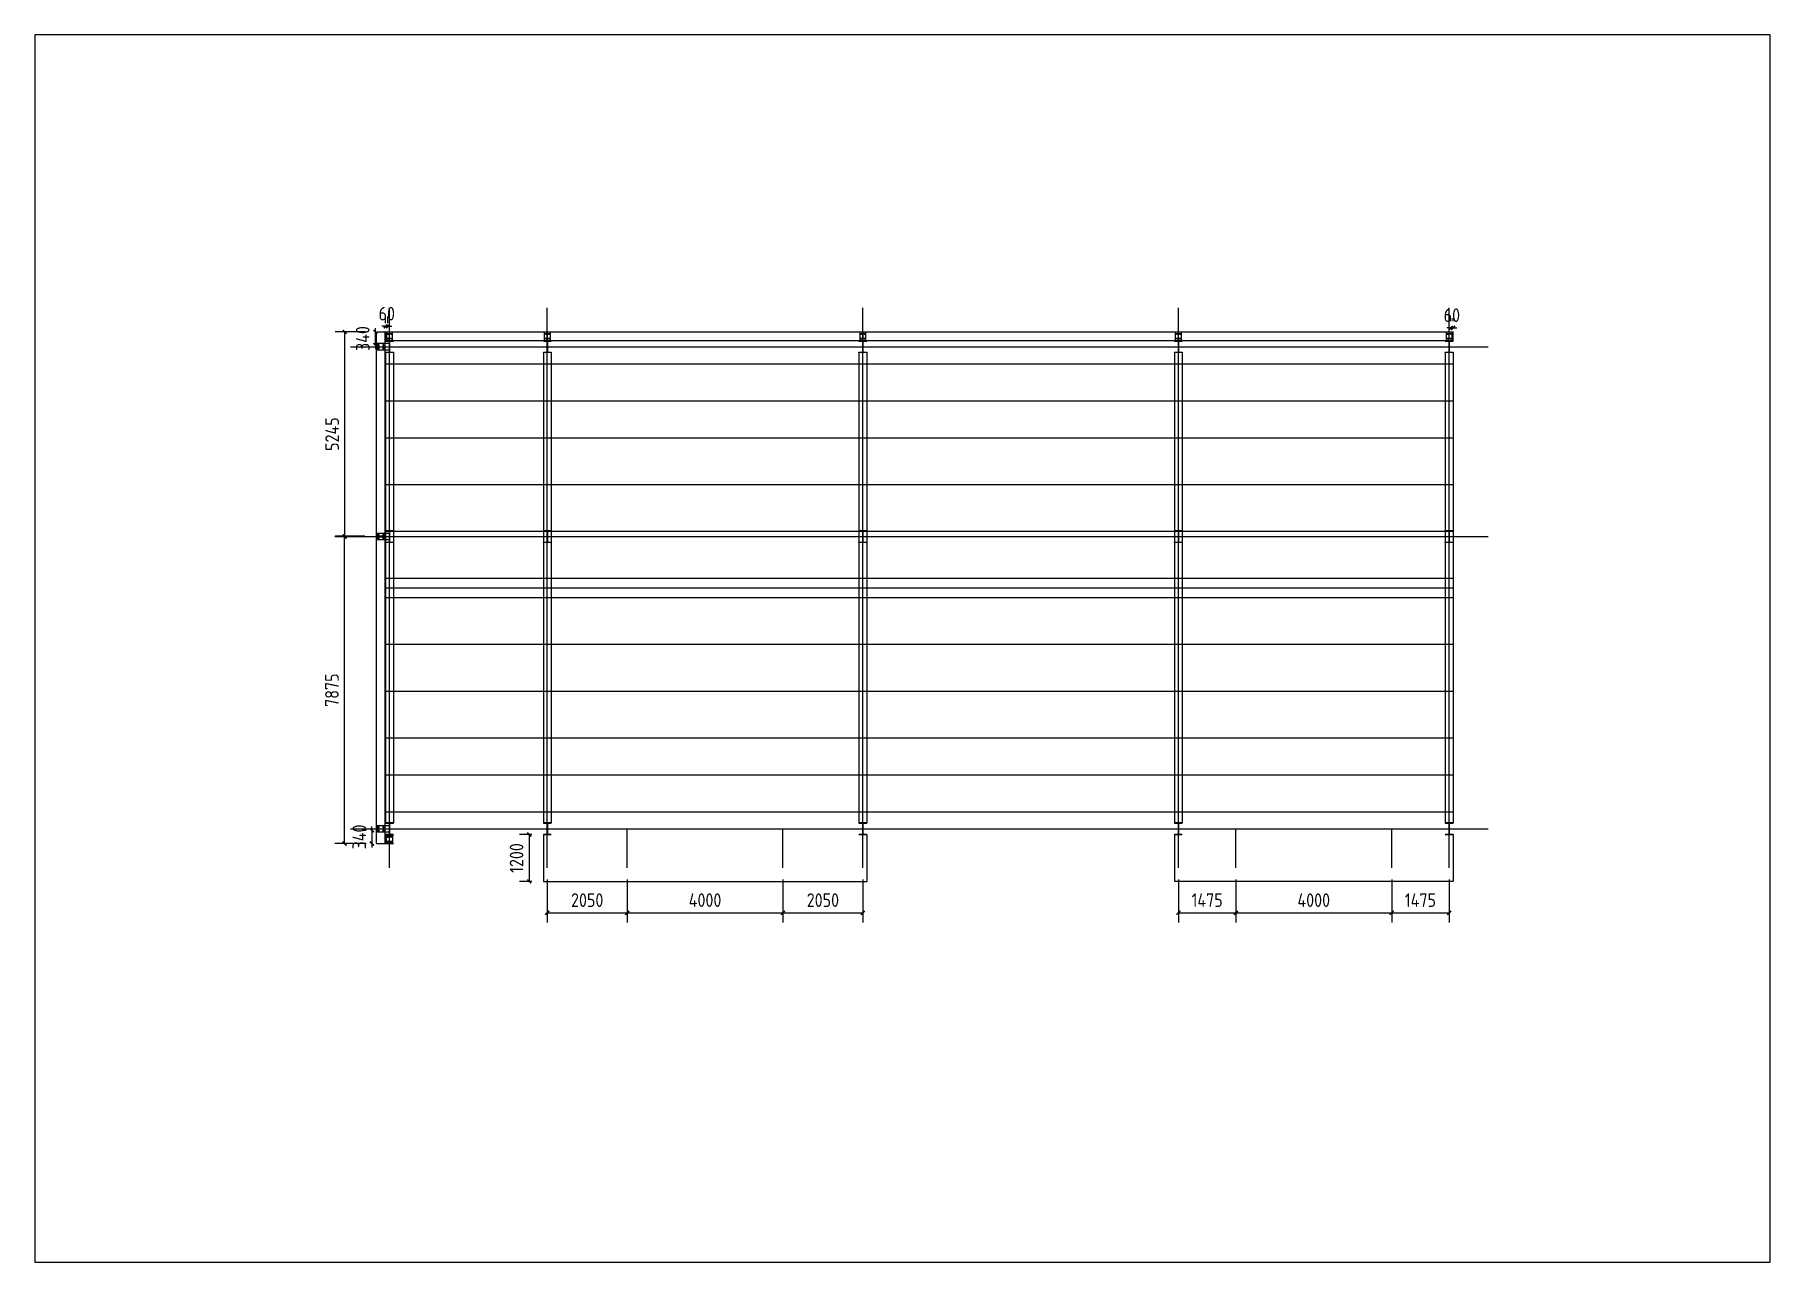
# Model space of a CAD drawing. Extents: x 533809 to 747315, y -17138 to 180511.
# Drawn here: x 595839 to 640389, y 108862 to 140362 of the extents above; entities that cross this region are included whole.
import ezdxf

# ---------------------------------------------------------------- set-up
doc = ezdxf.new("R2010")
doc.units = 0
doc.header["$LTSCALE"] = 1000
doc.header["$MEASUREMENT"] = 0
doc.layers.add('DOTE', color=1, linetype='Continuous')
doc.styles.get("Standard").update_dxf_attribs({"font": 'gbenor.shx', "bigfont": 'gbcbig.shx'})
doc.dimstyles.get("Standard").update_dxf_attribs({"dimscale": 100, "dimtxt": 3.5, "dimasz": 1, "dimexe": 2.5, "dimexo": 3, "dimgap": 1.5, "dimtad": 1, "dimdec": 0, "dimzin": 0, "dimdsep": 46, "dimtxsty": 'Standard', "dimblk": 'ARCHTICK', "dimcen": 0.09, "dimadec": 0, "dimazin": 0, "dimtfac": 1, "dimtdec": 0, "dimtix": 1, "dimtmove": 2, "dimatfit": 3, "dimfxl": 1, "dimtolj": 1, "dimtzin": 0, "dimarcsym": 0})

msp = doc.modelspace()

# ---------------------------------------------------------------- blocks, each defined once
blk = doc.blocks.new('_ArchTick')
at = {"color": 0, "linetype": 'ByBlock', "const_width": 0.4}
blk.add_lwpolyline([(-0.5, -0.5), (0.5, 0.5)], dxfattribs=at)
blk = doc.blocks.new('*D196')
at = {"color": 0, "lineweight": -2}
for p, q in [((608996, 118686), (608996, 117580)), ((611046, 118686), (611046, 117580)), ((608996, 117830), (611046, 117830))]:
    blk.add_line(p, q, dxfattribs=at)
at = {"layer": 'Defpoints', "color": 0}
for p in [(608996, 118986), (611046, 118986), (611046, 117830)]:
    blk.add_point(p, dxfattribs=at)
at = {"color": 0, "lineweight": -2, "xscale": 100, "yscale": 100, "zscale": 100, "rotation": 180}
blk.add_blockref('_ArchTick', (608996, 117830), dxfattribs=at)
at = {"color": 0, "lineweight": -2, "xscale": 100, "yscale": 100, "zscale": 100}
blk.add_blockref('_ArchTick', (611046, 117830), dxfattribs=at)
at = {"color": 0, "insert": (610021, 118155), "char_height": 350, "attachment_point": 5}
blk.add_mtext('\\A1;2050', dxfattribs=at)
blk = doc.blocks.new('*D197')
at = {"color": 0, "lineweight": -2}
for p, q in [((611046, 118686), (611046, 117580)), ((615046, 118686), (615046, 117580)), ((611046, 117830), (615046, 117830))]:
    blk.add_line(p, q, dxfattribs=at)
at = {"layer": 'Defpoints', "color": 0}
for p in [(611046, 118986), (615046, 118986), (615046, 117830)]:
    blk.add_point(p, dxfattribs=at)
at = {"color": 0, "lineweight": -2, "xscale": 100, "yscale": 100, "zscale": 100, "rotation": 180}
blk.add_blockref('_ArchTick', (611046, 117830), dxfattribs=at)
at = {"color": 0, "lineweight": -2, "xscale": 100, "yscale": 100, "zscale": 100}
blk.add_blockref('_ArchTick', (615046, 117830), dxfattribs=at)
at = {"color": 0, "insert": (613046, 118155), "char_height": 350, "attachment_point": 5}
blk.add_mtext('\\A1;4000', dxfattribs=at)
blk = doc.blocks.new('*D198')
at = {"color": 0, "lineweight": -2}
for p, q in [((615046, 118686), (615046, 117580)), ((617096, 118686), (617096, 117580)), ((615046, 117830), (617096, 117830))]:
    blk.add_line(p, q, dxfattribs=at)
at = {"layer": 'Defpoints', "color": 0}
for p in [(615046, 118986), (617096, 118986), (617096, 117830)]:
    blk.add_point(p, dxfattribs=at)
at = {"color": 0, "lineweight": -2, "xscale": 100, "yscale": 100, "zscale": 100, "rotation": 180}
blk.add_blockref('_ArchTick', (615046, 117830), dxfattribs=at)
at = {"color": 0, "lineweight": -2, "xscale": 100, "yscale": 100, "zscale": 100}
blk.add_blockref('_ArchTick', (617096, 117830), dxfattribs=at)
at = {"color": 0, "insert": (616071, 118155), "char_height": 350, "attachment_point": 5}
blk.add_mtext('\\A1;2050', dxfattribs=at)
blk = doc.blocks.new('*D199')
at = {"color": 0, "lineweight": -2}
for p, q in [((625196, 118686), (625196, 117580)), ((626671, 118686), (626671, 117580)), ((625196, 117830), (626671, 117830))]:
    blk.add_line(p, q, dxfattribs=at)
at = {"layer": 'Defpoints', "color": 0}
for p in [(625196, 118986), (626671, 118986), (626671, 117830)]:
    blk.add_point(p, dxfattribs=at)
at = {"color": 0, "lineweight": -2, "xscale": 100, "yscale": 100, "zscale": 100, "rotation": 180}
blk.add_blockref('_ArchTick', (625196, 117830), dxfattribs=at)
at = {"color": 0, "lineweight": -2, "xscale": 100, "yscale": 100, "zscale": 100}
blk.add_blockref('_ArchTick', (626671, 117830), dxfattribs=at)
at = {"color": 0, "insert": (625934, 118155), "char_height": 350, "attachment_point": 5}
blk.add_mtext('\\A1;1475', dxfattribs=at)
blk = doc.blocks.new('*D201')
at = {"color": 0, "lineweight": -2}
for p, q in [((630671, 118686), (630671, 117580)), ((632146, 118686), (632146, 117580)), ((630671, 117830), (632146, 117830))]:
    blk.add_line(p, q, dxfattribs=at)
at = {"layer": 'Defpoints', "color": 0}
for p in [(630671, 118986), (632146, 118986), (632146, 117830)]:
    blk.add_point(p, dxfattribs=at)
at = {"color": 0, "lineweight": -2, "xscale": 100, "yscale": 100, "zscale": 100, "rotation": 180}
blk.add_blockref('_ArchTick', (630671, 117830), dxfattribs=at)
at = {"color": 0, "lineweight": -2, "xscale": 100, "yscale": 100, "zscale": 100}
blk.add_blockref('_ArchTick', (632146, 117830), dxfattribs=at)
at = {"color": 0, "insert": (631409, 118155), "char_height": 350, "attachment_point": 5}
blk.add_mtext('\\A1;1475', dxfattribs=at)
blk = doc.blocks.new('*D202')
at = {"color": 0, "lineweight": -2}
for p, q in [((608596, 119836), (608282, 119836)), ((608532, 119836), (608532, 118636)), ((608596, 118636), (608282, 118636))]:
    blk.add_line(p, q, dxfattribs=at)
at = {"layer": 'Defpoints', "color": 0}
for p in [(608896, 119836), (608532, 118636), (608896, 118636)]:
    blk.add_point(p, dxfattribs=at)
at = {"color": 0, "lineweight": -2, "xscale": 100, "yscale": 100, "zscale": 100}
for p, rotation in [((608532, 119836), 90), ((608532, 118636), 270)]:
    blk.add_blockref('_ArchTick', p, dxfattribs=dict(at, rotation=rotation))
at = {"color": 0, "insert": (608207, 119236), "char_height": 350, "attachment_point": 5, "rotation": 90}
blk.add_mtext('\\A1;1200', dxfattribs=at)
blk = doc.blocks.new('*D1876')
at = {"color": 0, "lineweight": -2}
for p, q in [((632186, 132840), (632086, 132840)), ((632186, 133008), (632186, 133090)), ((632186, 132840), (632246, 132840)), ((632246, 133008), (632246, 133090)), ((632246, 132840), (632346, 132840))]:
    blk.add_line(p, q, dxfattribs=at)
at = {"layer": 'Defpoints', "color": 0}
for p in [(632246, 132840), (632186, 132708), (632246, 132708)]:
    blk.add_point(p, dxfattribs=at)
at = {"color": 0, "lineweight": -2, "xscale": 100, "yscale": 100, "zscale": 100}
blk.add_blockref('_ArchTick', (632186, 132840), dxfattribs=at)
at = {"color": 0, "lineweight": -2, "xscale": 100, "yscale": 100, "zscale": 100, "rotation": 180}
blk.add_blockref('_ArchTick', (632246, 132840), dxfattribs=at)
at = {"color": 0, "insert": (632216, 133165), "char_height": 350, "attachment_point": 5}
blk.add_mtext('\\A1;60', dxfattribs=at)
blk = doc.blocks.new('*D1927')
at = {"color": 0, "lineweight": -2}
for p, q in [((604316, 127481), (603544, 127481)), ((603794, 119606), (603794, 127481)), ((604316, 119606), (603544, 119606))]:
    blk.add_line(p, q, dxfattribs=at)
at = {"layer": 'Defpoints', "color": 0}
for p in [(603794, 127481), (604616, 127481), (604616, 119606)]:
    blk.add_point(p, dxfattribs=at)
at = {"color": 0, "lineweight": -2, "xscale": 100, "yscale": 100, "zscale": 100}
for p, rotation in [((603794, 127481), 90), ((603794, 119606), 270)]:
    blk.add_blockref('_ArchTick', p, dxfattribs=dict(at, rotation=rotation))
at = {"color": 0, "insert": (603469, 123543), "char_height": 350, "attachment_point": 5, "rotation": 90}
blk.add_mtext('\\A1;7875', dxfattribs=at)
blk = doc.blocks.new('*D1928')
at = {"color": 0, "lineweight": -2}
for p, q in [((604316, 132736), (603548, 132736)), ((603798, 127491), (603798, 132736)), ((604316, 127491), (603548, 127491))]:
    blk.add_line(p, q, dxfattribs=at)
at = {"layer": 'Defpoints', "color": 0}
for p in [(603798, 132736), (604616, 132736), (604616, 127491)]:
    blk.add_point(p, dxfattribs=at)
at = {"color": 0, "lineweight": -2, "xscale": 100, "yscale": 100, "zscale": 100}
for p, rotation in [((603798, 132736), 90), ((603798, 127491), 270)]:
    blk.add_blockref('_ArchTick', p, dxfattribs=dict(at, rotation=rotation))
at = {"color": 0, "insert": (603473, 130113), "char_height": 350, "attachment_point": 5, "rotation": 90}
blk.add_mtext('\\A1;5245', dxfattribs=at)
blk = doc.blocks.new('*D1929')
at = {"color": 0, "lineweight": -2}
for p, q in [((604344, 119946), (604246, 119946)), ((604496, 119946), (604496, 120046)), ((604496, 119946), (604496, 119606)), ((604344, 119606), (604246, 119606)), ((604496, 119606), (604496, 119506))]:
    blk.add_line(p, q, dxfattribs=at)
at = {"layer": 'Defpoints', "color": 0}
for p in [(604644, 119946), (604496, 119606), (604644, 119606)]:
    blk.add_point(p, dxfattribs=at)
at = {"color": 0, "lineweight": -2, "xscale": 100, "yscale": 100, "zscale": 100}
for p, rotation in [((604496, 119946), 270), ((604496, 119606), 90)]:
    blk.add_blockref('_ArchTick', p, dxfattribs=dict(at, rotation=rotation))
at = {"color": 0, "insert": (604171, 119776), "char_height": 350, "attachment_point": 5, "rotation": 90}
blk.add_mtext('\\A1;340', dxfattribs=at)
blk = doc.blocks.new('*D1951')
at = {"color": 0, "lineweight": -2}
for p, q in [((604584, 132736), (604584, 132836)), ((604344, 132736), (604334, 132736)), ((604344, 132396), (604334, 132396)), ((604584, 132396), (604584, 132736)), ((604584, 132396), (604584, 132296))]:
    blk.add_line(p, q, dxfattribs=at)
at = {"layer": 'Defpoints', "color": 0}
for p in [(604584, 132736), (604644, 132736), (604644, 132396)]:
    blk.add_point(p, dxfattribs=at)
at = {"color": 0, "lineweight": -2, "xscale": 100, "yscale": 100, "zscale": 100}
for p, rotation in [((604584, 132736), 270), ((604584, 132396), 90)]:
    blk.add_blockref('_ArchTick', p, dxfattribs=dict(at, rotation=rotation))
at = {"color": 0, "insert": (604259, 132566), "char_height": 350, "attachment_point": 5, "rotation": 90}
blk.add_mtext('\\A1;340', dxfattribs=at)
blk = doc.blocks.new('*D2421')
at = {"color": 0, "lineweight": -2}
for p, q in [((604846, 132880), (604746, 132880)), ((604846, 132964), (604846, 133130)), ((604906, 132880), (604846, 132880)), ((604906, 132964), (604906, 133130)), ((604906, 132880), (605006, 132880))]:
    blk.add_line(p, q, dxfattribs=at)
at = {"layer": 'Defpoints', "color": 0}
for p in [(604846, 132880), (604846, 132664), (604906, 132664)]:
    blk.add_point(p, dxfattribs=at)
at = {"color": 0, "lineweight": -2, "xscale": 100, "yscale": 100, "zscale": 100}
blk.add_blockref('_ArchTick', (604846, 132880), dxfattribs=at)
at = {"color": 0, "lineweight": -2, "xscale": 100, "yscale": 100, "zscale": 100, "rotation": 180}
blk.add_blockref('_ArchTick', (604906, 132880), dxfattribs=at)
at = {"color": 0, "insert": (604876, 133205), "char_height": 350, "attachment_point": 5}
blk.add_mtext('\\A1;60', dxfattribs=at)
blk = doc.blocks.new('*D2945')
at = {"color": 0, "lineweight": -2}
for p, q in [((626671, 118686), (626671, 117580)), ((630671, 118686), (630671, 117580)), ((626671, 117830), (630671, 117830))]:
    blk.add_line(p, q, dxfattribs=at)
at = {"layer": 'Defpoints', "color": 0}
for p in [(626671, 118986), (630671, 118986), (630671, 117830)]:
    blk.add_point(p, dxfattribs=at)
at = {"color": 0, "lineweight": -2, "xscale": 100, "yscale": 100, "zscale": 100, "rotation": 180}
blk.add_blockref('_ArchTick', (626671, 117830), dxfattribs=at)
at = {"color": 0, "lineweight": -2, "xscale": 100, "yscale": 100, "zscale": 100}
blk.add_blockref('_ArchTick', (630671, 117830), dxfattribs=at)
at = {"color": 0, "insert": (628671, 118155), "char_height": 350, "attachment_point": 5}
blk.add_mtext('\\A1;4000', dxfattribs=at)

# ---------------------------------------------------------------- dimensions: what is measured, and where the dimension line sits
at = {"color": 6}
dim = msp.add_linear_dim(base=(604846.4, 132880), p1=(604906.4, 132663.6), p2=(604846.4, 132663.6), dimstyle='Standard', dxfattribs=at)
dim.commit()
dim.dimension.update_dxf_attribs({"geometry": '*D2421', "text_midpoint": (604876.4, 133205)})
for base, p1, p2, picture, middle in [((632246.4, 132840.4), (632186.4, 132707.6), (632246.4, 132707.6), '*D1876', (632216.4, 133165.4)), ((611046.4, 117830.1), (608996.4, 118985.6), (611046.4, 118985.6), '*D196', (610021.4, 118155.1)), ((615046.4, 117830.1), (611046.4, 118985.6), (615046.4, 118985.6), '*D197', (613046.4, 118155.1)), ((617096.4, 117830.1), (615046.4, 118985.6), (617096.4, 118985.6), '*D198', (616071.4, 118155.1)), ((626671.4, 117830.1), (625196.4, 118985.6), (626671.4, 118985.6), '*D199', (625933.9, 118155.1)), ((630671.4, 117830.1), (626671.4, 118985.6), (630671.4, 118985.6), '*D2945', (628671.4, 118155.1)), ((632146.4, 117830.1), (630671.4, 118985.6), (632146.4, 118985.6), '*D201', (631408.9, 118155.1))]:
    dim = msp.add_linear_dim(base=base, p1=p1, p2=p2, dimstyle='Standard')
    dim.commit()
    dim.dimension.update_dxf_attribs({"geometry": picture, "text_midpoint": middle})
for p1, p2, distance, picture, middle in [((604616.4, 127490.6), (604616.4, 132735.6), 818.8, '*D1928', (603472.6, 130113.1)), ((604616.4, 119605.6), (604616.4, 127480.6), 822.1, '*D1927', (603469.3, 123543.1))]:
    dim = msp.add_aligned_dim(p1=p1, p2=p2, distance=distance, dimstyle='Standard', dxfattribs=at)
    dim.commit()
    dim.dimension.update_dxf_attribs({"geometry": picture, "text_midpoint": middle})
for base, p1, p2, picture, middle in [((604583.5, 132735.6), (604644.4, 132395.6), (604644.4, 132735.6), '*D1951', (604258.5, 132565.6)), ((604495.6, 119605.6), (604644.4, 119945.6), (604644.4, 119605.6), '*D1929', (604170.6, 119775.6))]:
    dim = msp.add_linear_dim(base=base, p1=p1, p2=p2, angle=90, dimstyle='Standard', dxfattribs=at)
    dim.commit()
    dim.dimension.update_dxf_attribs({"geometry": picture, "text_midpoint": middle})
dim = msp.add_aligned_dim(p1=(608896.4, 119835.6), p2=(608896.4, 118635.6), distance=-364.2, dimstyle='Standard')
dim.commit()
dim.dimension.update_dxf_attribs({"geometry": '*D202', "text_midpoint": (608207.2, 119235.6)})

# ---------------------------------------------------------------- linework, layer by layer
at = {"color": 6}
for p, q in [((604616.4, 127490.6), (604616.4, 132735.6)), ((604616.4, 132735.6), (604836.4, 132735.6)), ((604836.4, 127490.6), (604836.4, 132735.6)), ((604846.4, 132515.6), (604846.4, 132735.6)), ((604846.4, 132735.6), (608991.4, 132735.6)), ((604846.4, 132515.6), (608991.4, 132515.6)), ((608991.4, 132735.6), (608991.4, 132515.6)), ((609001.4, 132515.6), (609001.4, 132735.6)), ((609001.4, 132735.6), (617091.4, 132735.6)), ((609001.4, 132515.6), (617091.4, 132515.6)), ((617091.4, 132735.6), (617091.4, 132515.6)), ((617101.4, 132515.6), (617101.4, 132735.6)), ((617101.4, 132735.6), (625191.4, 132735.6)), ((617101.4, 132515.6), (625191.4, 132515.6)), ((625191.4, 132735.6), (625191.4, 132515.6)), ((625201.4, 132515.6), (625201.4, 132735.6)), ((625201.4, 132735.6), (632246.4, 132735.6)), ((625201.4, 132515.6), (632246.4, 132515.6)), ((632246.4, 132515.6), (632246.4, 132735.6)), ((604836.4, 127490.6), (604616.4, 127490.6)), ((604616.4, 119605.6), (604616.4, 127480.6)), ((604616.4, 127480.6), (604836.4, 127480.6)), ((604836.4, 119605.6), (604836.4, 127480.6)), ((604616.4, 119605.6), (604836.4, 119605.6))]:
    msp.add_line(p, q, dxfattribs=at)
at = {"color": 2}
for p, q in [((604943.4, 132435.6), (604626.4, 132435.6)), ((604626.4, 132435.6), (604626.4, 132275.6)), ((604866.4, 132725.6), (604866.4, 132505.6)), ((605026.4, 132725.6), (604866.4, 132725.6)), ((605026.4, 132505.6), (605026.4, 132725.6)), ((608916.4, 132725.6), (608916.4, 132505.6)), ((609076.4, 132725.6), (608916.4, 132725.6)), ((609076.4, 132505.6), (609076.4, 132725.6)), ((617016.4, 132725.6), (617016.4, 132505.6)), ((617176.4, 132725.6), (617016.4, 132725.6)), ((617176.4, 132505.6), (617176.4, 132725.6)), ((625116.4, 132725.6), (625116.4, 132505.6)), ((625276.4, 132725.6), (625116.4, 132725.6)), ((625276.4, 132505.6), (625276.4, 132725.6)), ((632066.4, 132725.6), (632066.4, 132505.6)), ((632226.4, 132725.6), (632066.4, 132725.6)), ((632226.4, 132505.6), (632226.4, 132725.6)), ((604626.4, 132275.6), (604943.4, 132275.6)), ((604943.4, 127565.6), (604626.4, 127565.6)), ((604626.4, 127565.6), (604626.4, 127405.6)), ((604626.4, 127405.6), (604943.4, 127405.6)), ((604943.4, 120065.6), (604626.4, 120065.6)), ((604626.4, 120065.6), (604626.4, 119905.6)), ((604626.4, 119905.6), (604943.4, 119905.6)), ((604866.4, 119615.6), (604866.4, 119835.6)), ((605026.4, 119615.6), (604866.4, 119615.6)), ((605026.4, 119835.6), (605026.4, 119615.6))]:
    msp.add_line(p, q, dxfattribs=at)
for p, q in [((604644.4, 132395.6), (604688.4, 132395.6)), ((604644.4, 132315.6), (604688.4, 132315.6)), ((604666.4, 132417.6), (604666.4, 132373.6)), ((604666.4, 132337.6), (604666.4, 132293.6)), ((604764.4, 132395.6), (604808.4, 132395.6)), ((604764.4, 132315.6), (604808.4, 132315.6)), ((604786.4, 132417.6), (604786.4, 132373.6)), ((604786.4, 132337.6), (604786.4, 132293.6)), ((604946.4, 132505.6), (604846.4, 132505.6)), ((604846.4, 132505.6), (604846.4, 132497.6)), ((604846.4, 132497.6), (605046.4, 132497.6)), ((604866.4, 132505.6), (605026.4, 132505.6)), ((604928.4, 132685.6), (604884.4, 132685.6)), ((604928.4, 132565.6), (604884.4, 132565.6)), ((604906.4, 132707.6), (604906.4, 132663.6)), ((604906.4, 132587.6), (604906.4, 132543.6)), ((604943.4, 132497.6), (604943.4, 132213.6)), ((604943.4, 132275.6), (604943.4, 132435.6)), ((605046.4, 132505.6), (604946.4, 132505.6)), ((604949.4, 132497.6), (604949.4, 132213.6)), ((605008.4, 132685.6), (604964.4, 132685.6)), ((605008.4, 132565.6), (604964.4, 132565.6)), ((604986.4, 132707.6), (604986.4, 132663.6)), ((604986.4, 132587.6), (604986.4, 132543.6)), ((605046.4, 132497.6), (605046.4, 132505.6)), ((608996.4, 132505.6), (608896.4, 132505.6)), ((608896.4, 132505.6), (608896.4, 132497.6)), ((608896.4, 132497.6), (609096.4, 132497.6)), ((608916.4, 132505.6), (609076.4, 132505.6)), ((608978.4, 132685.6), (608934.4, 132685.6)), ((608978.4, 132565.6), (608934.4, 132565.6)), ((608956.4, 132707.6), (608956.4, 132663.6)), ((608956.4, 132587.6), (608956.4, 132543.6)), ((608993.4, 132497.6), (608993.4, 132213.6)), ((609096.4, 132505.6), (608996.4, 132505.6)), ((608999.4, 132497.6), (608999.4, 132213.6)), ((609058.4, 132685.6), (609014.4, 132685.6)), ((609058.4, 132565.6), (609014.4, 132565.6)), ((609036.4, 132707.6), (609036.4, 132663.6)), ((609036.4, 132587.6), (609036.4, 132543.6)), ((609096.4, 132497.6), (609096.4, 132505.6)), ((617096.4, 132505.6), (616996.4, 132505.6)), ((616996.4, 132505.6), (616996.4, 132497.6)), ((616996.4, 132497.6), (617196.4, 132497.6)), ((617016.4, 132505.6), (617176.4, 132505.6)), ((617078.4, 132685.6), (617034.4, 132685.6)), ((617078.4, 132565.6), (617034.4, 132565.6)), ((617056.4, 132707.6), (617056.4, 132663.6)), ((617056.4, 132587.6), (617056.4, 132543.6)), ((617093.4, 132497.6), (617093.4, 132213.6)), ((617196.4, 132505.6), (617096.4, 132505.6)), ((617099.4, 132497.6), (617099.4, 132213.6)), ((617158.4, 132685.6), (617114.4, 132685.6)), ((617158.4, 132565.6), (617114.4, 132565.6)), ((617136.4, 132707.6), (617136.4, 132663.6)), ((617136.4, 132587.6), (617136.4, 132543.6)), ((617196.4, 132497.6), (617196.4, 132505.6)), ((625196.4, 132505.6), (625096.4, 132505.6)), ((625096.4, 132505.6), (625096.4, 132497.6)), ((625096.4, 132497.6), (625296.4, 132497.6)), ((625116.4, 132505.6), (625276.4, 132505.6)), ((625178.4, 132685.6), (625134.4, 132685.6)), ((625178.4, 132565.6), (625134.4, 132565.6)), ((625156.4, 132707.6), (625156.4, 132663.6)), ((625156.4, 132587.6), (625156.4, 132543.6)), ((625193.4, 132497.6), (625193.4, 132213.6)), ((625296.4, 132505.6), (625196.4, 132505.6)), ((625199.4, 132497.6), (625199.4, 132213.6)), ((625258.4, 132685.6), (625214.4, 132685.6)), ((625258.4, 132565.6), (625214.4, 132565.6)), ((625236.4, 132707.6), (625236.4, 132663.6)), ((625236.4, 132587.6), (625236.4, 132543.6)), ((625296.4, 132497.6), (625296.4, 132505.6)), ((632146.4, 132505.6), (632046.4, 132505.6)), ((632046.4, 132505.6), (632046.4, 132497.6)), ((632046.4, 132497.6), (632246.4, 132497.6)), ((632066.4, 132505.6), (632226.4, 132505.6)), ((632128.4, 132685.6), (632084.4, 132685.6)), ((632128.4, 132565.6), (632084.4, 132565.6)), ((632106.4, 132707.6), (632106.4, 132663.6)), ((632106.4, 132587.6), (632106.4, 132543.6)), ((632143.4, 132497.6), (632143.4, 132213.6)), ((632246.4, 132505.6), (632146.4, 132505.6)), ((632149.4, 132497.6), (632149.4, 132213.6)), ((632208.4, 132685.6), (632164.4, 132685.6)), ((632208.4, 132565.6), (632164.4, 132565.6)), ((632186.4, 132707.6), (632186.4, 132663.6)), ((632186.4, 132587.6), (632186.4, 132543.6)), ((632246.4, 132497.6), (632246.4, 132505.6)), ((604846.4, 132205.6), (604846.4, 132213.6)), ((604846.4, 132213.6), (605046.4, 132213.6)), ((605046.4, 132205.6), (604846.4, 132205.6)), ((605046.4, 132213.6), (605046.4, 132205.6)), ((608896.4, 132205.6), (608896.4, 132213.6)), ((608896.4, 132213.6), (609096.4, 132213.6)), ((609096.4, 132205.6), (608896.4, 132205.6)), ((609096.4, 132213.6), (609096.4, 132205.6)), ((616996.4, 132205.6), (616996.4, 132213.6)), ((616996.4, 132213.6), (617196.4, 132213.6)), ((617196.4, 132205.6), (616996.4, 132205.6)), ((617196.4, 132213.6), (617196.4, 132205.6)), ((625096.4, 132205.6), (625096.4, 132213.6)), ((625096.4, 132213.6), (625296.4, 132213.6)), ((625296.4, 132205.6), (625096.4, 132205.6)), ((625296.4, 132213.6), (625296.4, 132205.6)), ((632046.4, 132205.6), (632046.4, 132213.6)), ((632046.4, 132213.6), (632246.4, 132213.6)), ((632246.4, 132205.6), (632046.4, 132205.6)), ((632246.4, 132213.6), (632246.4, 132205.6)), ((604644.4, 127525.6), (604688.4, 127525.6)), ((604644.4, 127445.6), (604688.4, 127445.6)), ((604666.4, 127547.6), (604666.4, 127503.6)), ((604666.4, 127467.6), (604666.4, 127423.6)), ((604764.4, 127525.6), (604808.4, 127525.6)), ((604764.4, 127445.6), (604808.4, 127445.6)), ((604786.4, 127547.6), (604786.4, 127503.6)), ((604786.4, 127467.6), (604786.4, 127423.6)), ((604946.4, 127635.6), (604846.4, 127635.6)), ((604846.4, 127635.6), (604846.4, 127627.6)), ((604846.4, 127627.6), (605046.4, 127627.6)), ((604943.4, 127627.6), (604943.4, 127343.6)), ((604943.4, 127405.6), (604943.4, 127565.6)), ((605046.4, 127635.6), (604946.4, 127635.6)), ((604949.4, 127627.6), (604949.4, 127343.6)), ((605046.4, 127627.6), (605046.4, 127635.6)), ((608996.4, 127635.6), (608896.4, 127635.6)), ((608896.4, 127635.6), (608896.4, 127627.6)), ((608896.4, 127627.6), (609096.4, 127627.6)), ((608993.4, 127627.6), (608993.4, 127343.6)), ((609096.4, 127635.6), (608996.4, 127635.6)), ((608999.4, 127627.6), (608999.4, 127343.6)), ((609096.4, 127627.6), (609096.4, 127635.6)), ((617096.4, 127635.6), (616996.4, 127635.6)), ((616996.4, 127635.6), (616996.4, 127627.6)), ((616996.4, 127627.6), (617196.4, 127627.6)), ((617093.4, 127627.6), (617093.4, 127343.6)), ((617196.4, 127635.6), (617096.4, 127635.6)), ((617099.4, 127627.6), (617099.4, 127343.6)), ((617196.4, 127627.6), (617196.4, 127635.6)), ((625196.4, 127635.6), (625096.4, 127635.6)), ((625096.4, 127635.6), (625096.4, 127627.6)), ((625096.4, 127627.6), (625296.4, 127627.6)), ((625193.4, 127627.6), (625193.4, 127343.6)), ((625296.4, 127635.6), (625196.4, 127635.6)), ((625199.4, 127627.6), (625199.4, 127343.6)), ((625296.4, 127627.6), (625296.4, 127635.6)), ((632146.4, 127635.6), (632046.4, 127635.6)), ((632046.4, 127635.6), (632046.4, 127627.6)), ((632046.4, 127627.6), (632246.4, 127627.6)), ((632143.4, 127627.6), (632143.4, 127343.6)), ((632246.4, 127635.6), (632146.4, 127635.6)), ((632149.4, 127627.6), (632149.4, 127343.6)), ((632246.4, 127627.6), (632246.4, 127635.6)), ((604846.4, 127335.6), (604846.4, 127343.6)), ((604846.4, 127343.6), (605046.4, 127343.6)), ((605046.4, 127335.6), (604846.4, 127335.6)), ((605046.4, 127343.6), (605046.4, 127335.6)), ((608896.4, 127335.6), (608896.4, 127343.6)), ((608896.4, 127343.6), (609096.4, 127343.6)), ((609096.4, 127335.6), (608896.4, 127335.6)), ((609096.4, 127343.6), (609096.4, 127335.6)), ((616996.4, 127335.6), (616996.4, 127343.6)), ((616996.4, 127343.6), (617196.4, 127343.6)), ((617196.4, 127335.6), (616996.4, 127335.6)), ((617196.4, 127343.6), (617196.4, 127335.6)), ((625096.4, 127335.6), (625096.4, 127343.6)), ((625096.4, 127343.6), (625296.4, 127343.6)), ((625296.4, 127335.6), (625096.4, 127335.6)), ((625296.4, 127343.6), (625296.4, 127335.6)), ((632046.4, 127335.6), (632046.4, 127343.6)), ((632046.4, 127343.6), (632246.4, 127343.6)), ((632246.4, 127335.6), (632046.4, 127335.6)), ((632246.4, 127343.6), (632246.4, 127335.6)), ((604644.4, 120025.6), (604688.4, 120025.6)), ((604644.4, 119945.6), (604688.4, 119945.6)), ((604666.4, 120047.6), (604666.4, 120003.6)), ((604666.4, 119967.6), (604666.4, 119923.6)), ((604764.4, 120025.6), (604808.4, 120025.6)), ((604764.4, 119945.6), (604808.4, 119945.6)), ((604786.4, 120047.6), (604786.4, 120003.6)), ((604786.4, 119967.6), (604786.4, 119923.6)), ((604946.4, 120135.6), (604846.4, 120135.6)), ((604846.4, 120135.6), (604846.4, 120127.6)), ((604846.4, 120127.6), (605046.4, 120127.6)), ((604846.4, 119835.6), (604846.4, 119843.6)), ((604846.4, 119843.6), (605046.4, 119843.6)), ((604943.4, 120127.6), (604943.4, 119843.6)), ((604943.4, 119905.6), (604943.4, 120065.6)), ((605046.4, 120135.6), (604946.4, 120135.6)), ((604949.4, 120127.6), (604949.4, 119843.6)), ((605046.4, 120127.6), (605046.4, 120135.6)), ((605046.4, 119843.6), (605046.4, 119835.6)), ((608996.4, 120135.6), (608896.4, 120135.6)), ((608896.4, 120135.6), (608896.4, 120127.6)), ((608896.4, 120127.6), (609096.4, 120127.6)), ((608896.4, 119835.6), (608896.4, 119843.6)), ((608896.4, 119843.6), (609096.4, 119843.6)), ((608993.4, 120127.6), (608993.4, 119843.6)), ((609096.4, 120135.6), (608996.4, 120135.6)), ((608999.4, 120127.6), (608999.4, 119843.6)), ((609096.4, 120127.6), (609096.4, 120135.6)), ((609096.4, 119843.6), (609096.4, 119835.6)), ((617096.4, 120135.6), (616996.4, 120135.6)), ((616996.4, 120135.6), (616996.4, 120127.6)), ((616996.4, 120127.6), (617196.4, 120127.6)), ((616996.4, 119835.6), (616996.4, 119843.6)), ((616996.4, 119843.6), (617196.4, 119843.6)), ((617093.4, 120127.6), (617093.4, 119843.6)), ((617196.4, 120135.6), (617096.4, 120135.6)), ((617099.4, 120127.6), (617099.4, 119843.6)), ((617196.4, 120127.6), (617196.4, 120135.6)), ((617196.4, 119843.6), (617196.4, 119835.6)), ((625196.4, 120135.6), (625096.4, 120135.6)), ((625096.4, 120135.6), (625096.4, 120127.6)), ((625096.4, 120127.6), (625296.4, 120127.6)), ((625096.4, 119835.6), (625096.4, 119843.6)), ((625096.4, 119843.6), (625296.4, 119843.6)), ((625096.4, 119839.6), (625096.4, 118639.6)), ((625193.4, 120127.6), (625193.4, 119843.6)), ((625296.4, 120135.6), (625196.4, 120135.6)), ((625199.4, 120127.6), (625199.4, 119843.6)), ((625296.4, 120127.6), (625296.4, 120135.6)), ((625296.4, 119843.6), (625296.4, 119835.6)), ((632146.4, 120135.6), (632046.4, 120135.6)), ((632046.4, 120135.6), (632046.4, 120127.6)), ((632046.4, 120127.6), (632246.4, 120127.6)), ((632046.4, 119835.6), (632046.4, 119843.6)), ((632046.4, 119843.6), (632246.4, 119843.6)), ((632143.4, 120127.6), (632143.4, 119843.6)), ((632246.4, 120135.6), (632146.4, 120135.6)), ((632149.4, 120127.6), (632149.4, 119843.6)), ((632246.4, 120127.6), (632246.4, 120135.6)), ((632246.4, 119843.6), (632246.4, 119835.6)), ((605046.4, 119835.6), (604846.4, 119835.6)), ((604846.4, 119825.6), (604846.4, 119605.6)), ((604846.4, 119825.6), (605046.4, 119825.6)), ((604846.4, 119605.6), (605046.4, 119605.6)), ((604928.4, 119775.6), (604884.4, 119775.6)), ((604928.4, 119655.6), (604884.4, 119655.6)), ((604906.4, 119753.6), (604906.4, 119797.6)), ((604906.4, 119633.6), (604906.4, 119677.6)), ((605008.4, 119775.6), (604964.4, 119775.6)), ((605008.4, 119655.6), (604964.4, 119655.6)), ((604986.4, 119753.6), (604986.4, 119797.6)), ((604986.4, 119633.6), (604986.4, 119677.6)), ((609096.4, 119835.6), (608896.4, 119835.6)), ((608896.4, 119835.6), (608896.4, 118635.6)), ((617196.4, 119835.6), (616996.4, 119835.6)), ((617196.4, 119835.6), (617196.4, 118635.6)), ((625296.4, 119835.6), (625096.4, 119835.6)), ((632246.4, 119835.6), (632046.4, 119835.6)), ((632246.4, 119835.6), (632246.4, 118639.6)), ((608896.4, 118635.6), (617196.4, 118635.6)), ((625096.4, 118639.6), (632246.4, 118639.6))]:
    msp.add_line(p, q)
at = {"color": 4}
for p, q in [((604846.4, 132205.6), (604846.4, 120135.6)), ((605046.4, 132205.6), (605046.4, 120135.6)), ((608896.4, 132205.6), (608896.4, 120135.6)), ((609096.4, 132205.6), (609096.4, 120135.6)), ((616996.4, 132205.6), (616996.4, 120135.6)), ((617196.4, 132205.6), (617196.4, 120135.6)), ((625096.4, 132205.6), (625096.4, 120135.6)), ((625296.4, 132205.6), (625296.4, 120135.6)), ((632046.4, 132205.6), (632046.4, 120135.6)), ((632246.4, 132205.6), (632246.4, 120135.6))]:
    msp.add_line(p, q, dxfattribs=at)
msp.add_lwpolyline([(595839.1, 108862.3), (640389.1, 108862.3), (640389.1, 140362.3), (595839.1, 140362.3)], close=True)
for centre in [(604666.4, 132395.6), (604666.4, 132315.6), (604786.4, 132395.6), (604786.4, 132315.6), (604906.4, 132685.6), (604906.4, 132565.6), (604986.4, 132685.6), (604986.4, 132565.6), (608956.4, 132685.6), (608956.4, 132565.6), (609036.4, 132685.6), (609036.4, 132565.6), (617056.4, 132685.6), (617056.4, 132565.6), (617136.4, 132685.6), (617136.4, 132565.6), (625156.4, 132685.6), (625156.4, 132565.6), (625236.4, 132685.6), (625236.4, 132565.6), (632106.4, 132685.6), (632106.4, 132565.6), (632186.4, 132685.6), (632186.4, 132565.6), (604666.4, 127525.6), (604666.4, 127445.6), (604786.4, 127525.6), (604786.4, 127445.6), (604666.4, 120025.6), (604666.4, 119945.6), (604786.4, 120025.6), (604786.4, 119945.6), (604906.4, 119775.6), (604906.4, 119655.6), (604986.4, 119775.6), (604986.4, 119655.6)]:
    msp.add_circle(centre, 7)
at = {"layer": 'DOTE'}
for p, q in [((604946.4, 118985.6), (604946.4, 133355.6)), ((608996.4, 118985.6), (608996.4, 133355.6)), ((617096.4, 118985.6), (617096.4, 133355.6)), ((625196.4, 118985.6), (625196.4, 133355.6)), ((632146.4, 118985.6), (632146.4, 133355.6)), ((603946.4, 132355.6), (633146.4, 132355.6)), ((603946.4, 127485.6), (633146.4, 127485.6)), ((604846.4, 126170.6), (632246.4, 126170.6)), ((603946.4, 119985.6), (633146.4, 119985.6)), ((611046.4, 118985.6), (611046.4, 119985.6)), ((615046.4, 118985.6), (615046.4, 119985.6)), ((626671.4, 118985.6), (626671.4, 119985.6)), ((630671.4, 118985.6), (630671.4, 119985.6))]:
    msp.add_line(p, q, dxfattribs=at)
at = {"layer": 'DOTE', "color": 2}
for p, q in [((604846.4, 131920.6), (632246.4, 131920.6)), ((604846.4, 130970.6), (632246.4, 130970.6)), ((604846.4, 130020.6), (632246.4, 130020.6)), ((604846.4, 128820.6), (632246.4, 128820.6)), ((604846.4, 127620.6), (632246.4, 127620.6)), ((604846.4, 126420.6), (632246.4, 126420.6)), ((604846.4, 125920.6), (632246.4, 125920.6)), ((604846.4, 124720.6), (632246.4, 124720.6)), ((604846.4, 123520.6), (632246.4, 123520.6)), ((604846.4, 122320.6), (632246.4, 122320.6)), ((604846.4, 121370.6), (632246.4, 121370.6)), ((604846.4, 120420.6), (632246.4, 120420.6))]:
    msp.add_line(p, q, dxfattribs=at)

msp.set_redraw_order([(e.dxf.handle, doc.entitydb.next_handle()) for e in msp.query("TEXT MTEXT ATTDEF DIMENSION ARC_DIMENSION")])  # texts and dimensions are drawn at this point

doc.saveas('drawing.dxf')
